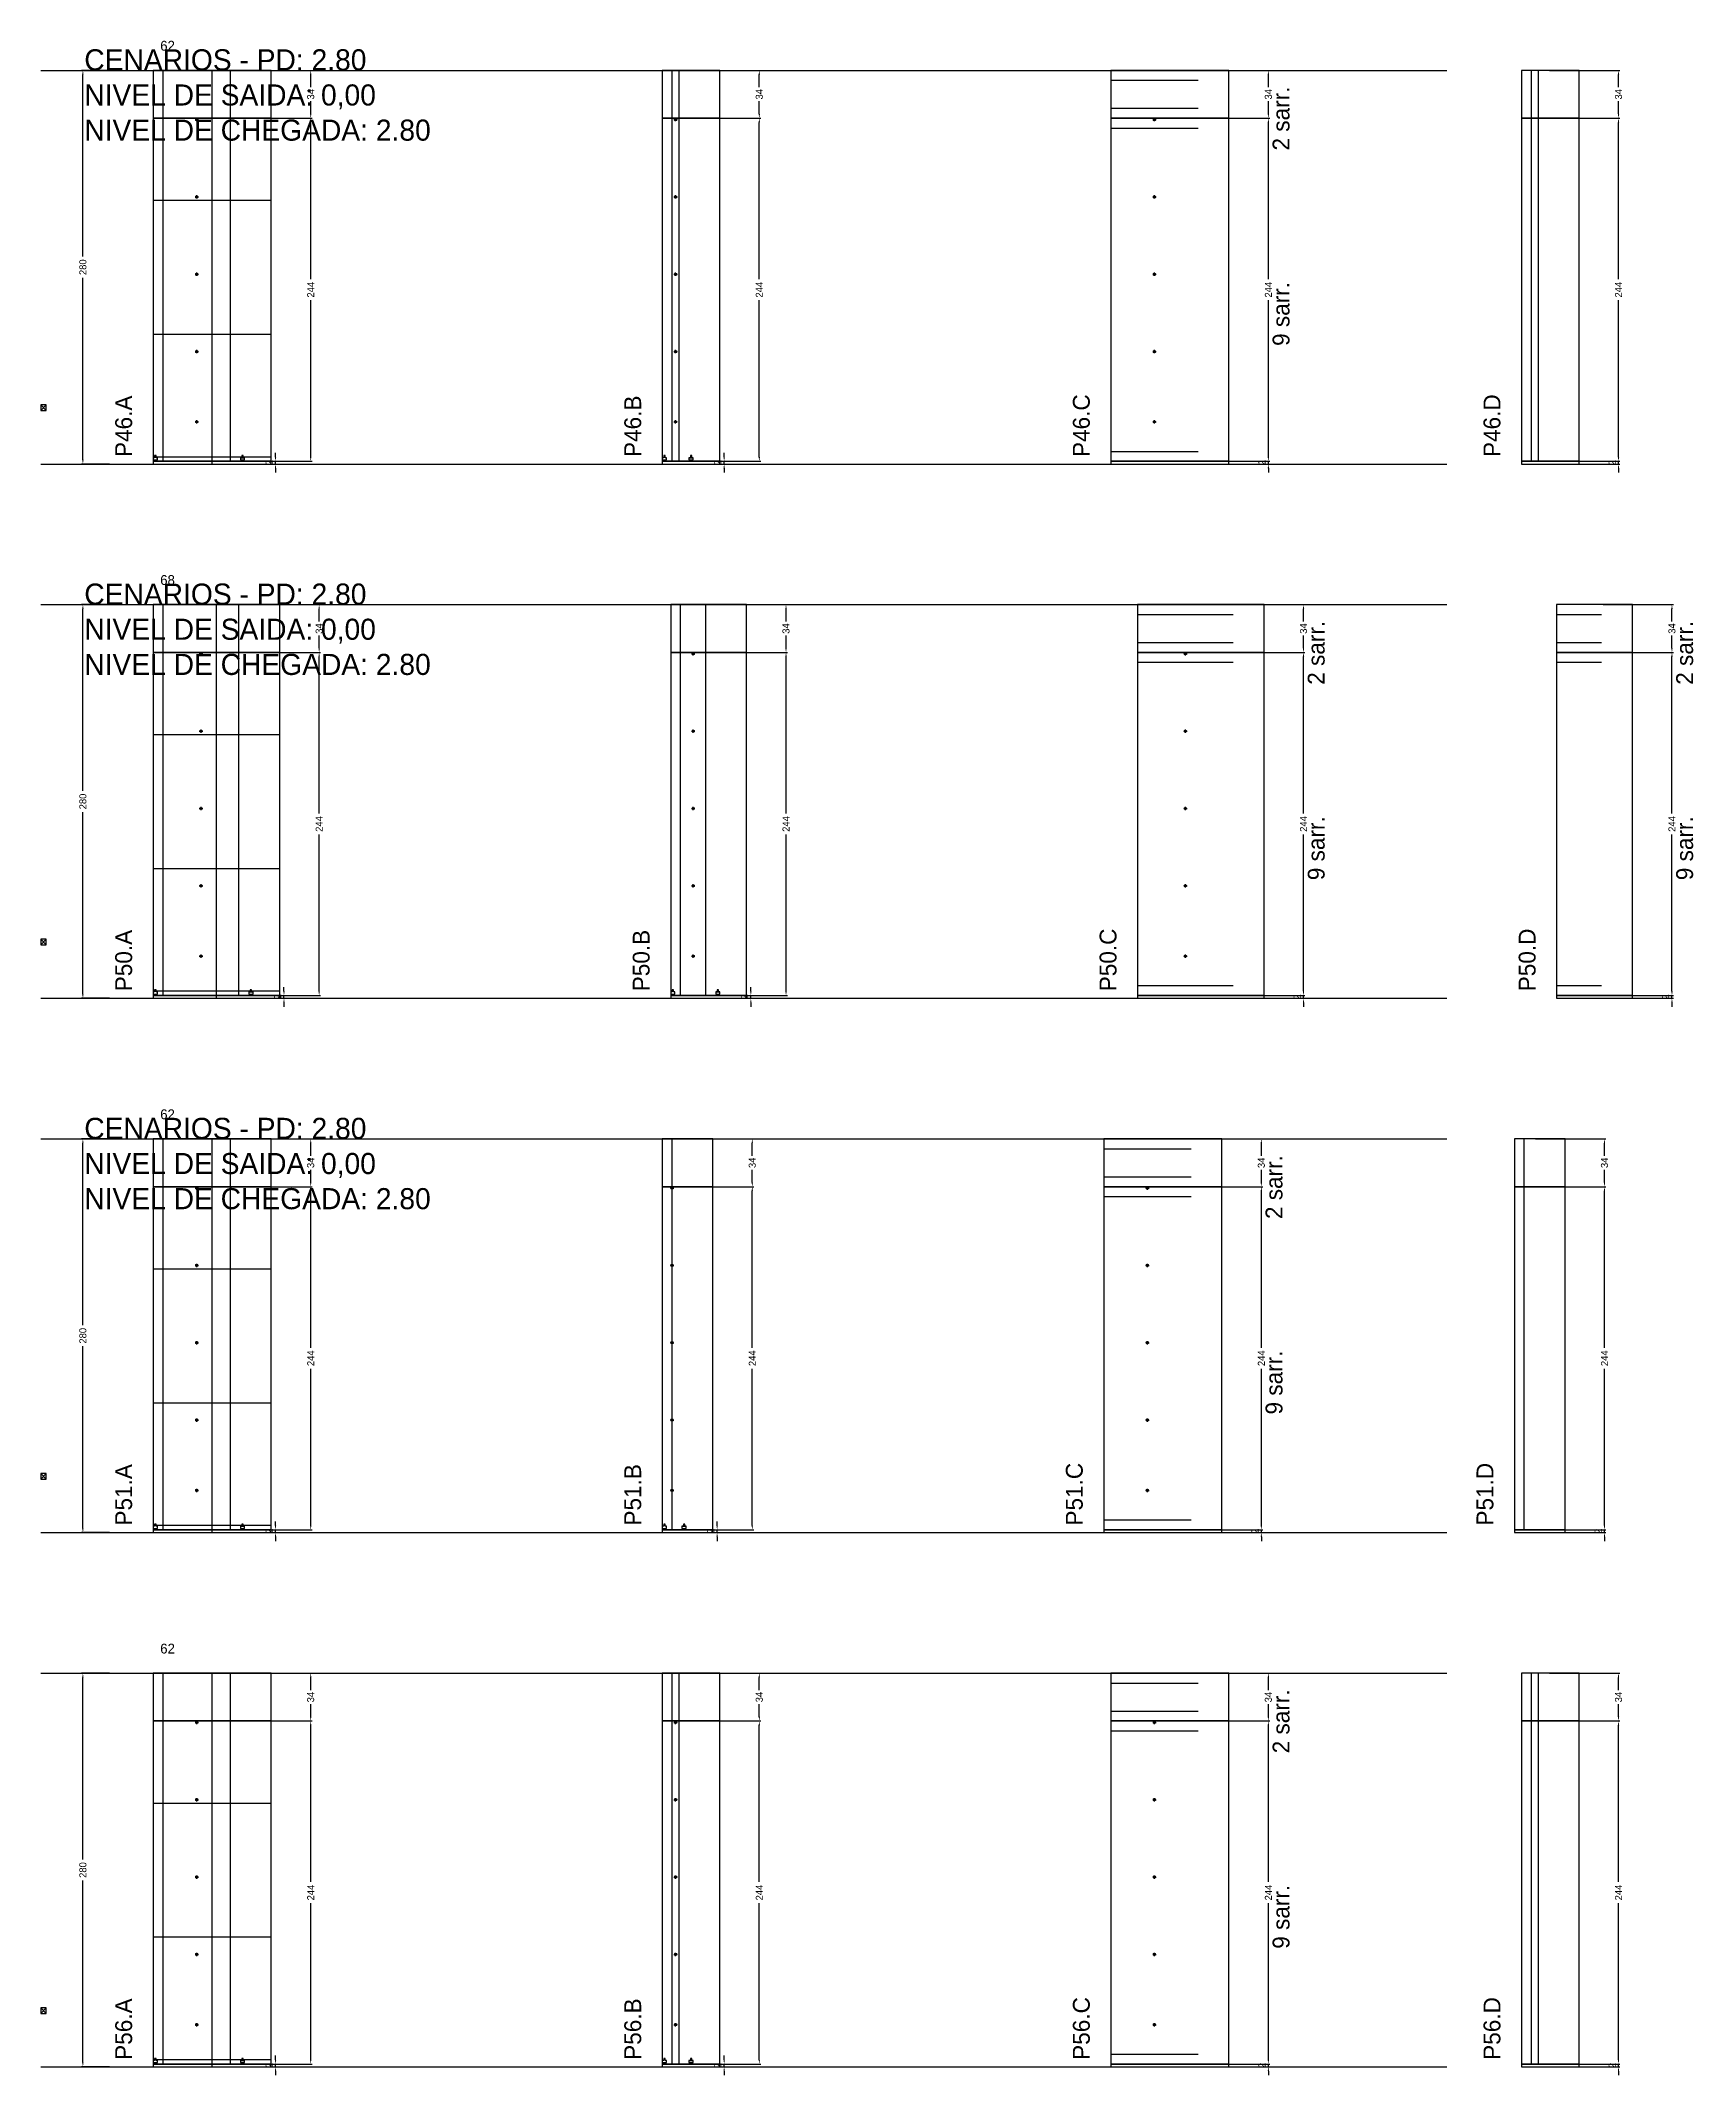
# Model space of a CAD drawing. Header units: centimetres. Extents: x -12000 to 4115, y -10266 to 2668.
# Drawn here: x -7000 to -5825, y -10266 to -8819 of the extents above; entities that cross this region are included whole.
import ezdxf

# ---------------------------------------------------------------- set-up
doc = ezdxf.new("R2010")
doc.units = ezdxf.units.CM
doc.linetypes.add('DASHED', pattern=[2, -2])
for name, color, linetype in [('COTA', 241, 'Continuous'), ('COTAS FURACAO', 16, 'Continuous'), ('Madeira', 30, 'Continuous'), ('NOMENCLATURA', 7, 'Continuous'), ('Nível', 160, 'Continuous'), ('Painéis', 200, 'Continuous'), ('Perfil Metálico', 150, 'Continuous'), ('SARR_2.2x7', 40, 'Continuous'), ('SARRAFO DE PRESSAO', 200, 'Continuous'), ('texto', 7, 'Continuous')]:
    doc.layers.add(name, color=color, linetype=linetype)
doc.dimstyles.new('PAINEL-NOVA', dxfattribs={"dimtxt": 5, "dimasz": 3, "dimexe": 1, "dimexo": 1, "dimgap": 1, "dimtad": 1, "dimcen": 2.5, "dimazin": 3, "dimtfac": 1, "dimtmove": 0, "dimatfit": 3})

msp = doc.modelspace()

# ---------------------------------------------------------------- texts
at = {"layer": 'NOMENCLATURA'}
for s, p in [('CENARIOS - PD: 2.80', (-6969, -8840)), ('NIVEL DE SAIDA: 0,00', (-6969, -8865)), ('NIVEL DE CHEGADA: 2.80', (-6969, -8890)), ('CENARIOS - PD: 2.80', (-6969, -9220)), ('NIVEL DE SAIDA: 0,00', (-6969, -9245)), ('NIVEL DE CHEGADA: 2.80', (-6969, -9270)), ('CENARIOS - PD: 2.80', (-6969, -9600)), ('NIVEL DE SAIDA: 0,00', (-6969, -9625)), ('NIVEL DE CHEGADA: 2.80', (-6969, -9650))]:
    msp.add_text(s, height=15, dxfattribs=at).set_placement(p)
for s, p in [('2 sarr.', (-6112, -8897)), ('9 sarr.', (-6112, -9036)), ('P46.A', (-6935, -9115)), ('P46.B', (-6573, -9115)), ('P46.C', (-6254, -9115)), ('P46.D', (-5962, -9115)), ('2 sarr.', (-6087, -9277)), ('2 sarr.', (-5825, -9277)), ('9 sarr.', (-6087, -9416)), ('9 sarr.', (-5825, -9416)), ('P50.A', (-6935, -9495)), ('P50.B', (-6567, -9495)), ('P50.C', (-6235, -9495)), ('P50.D', (-5937, -9495)), ('2 sarr.', (-6117, -9657)), ('9 sarr.', (-6117, -9796)), ('P51.A', (-6935, -9875)), ('P51.B', (-6573, -9875)), ('P51.C', (-6259, -9875)), ('P51.D', (-5967, -9875)), ('2 sarr.', (-6112, -10037)), ('9 sarr.', (-6112, -10176)), ('P56.A', (-6935, -10255)), ('P56.B', (-6573, -10255)), ('P56.C', (-6254, -10255)), ('P56.D', (-5962, -10255))]:
    msp.add_text(s, height=12, rotation=90, dxfattribs=at).set_placement(p)
at = {"layer": 'texto'}
for s, p in [('62', (-6915, -8826)), ('68', (-6915, -9206)), ('62', (-6915, -9586)), ('62', (-6915, -9966))]:
    msp.add_text(s, height=7, dxfattribs=at).set_placement(p)

# ---------------------------------------------------------------- blocks, each defined once
blk = doc.blocks.new('_CLOSEDFILLED')
at = {"color": 0, "linetype": 'BYBLOCK'}
blk.add_solid([(-1, 0.16), (0, 0), (-1, -0.16)], dxfattribs=at)
blk = doc.blocks.new('*D677')
for p, q in [((-6951, -9980), (-6971, -9980)), ((-6970, -10112.5), (-6970, -9983)), ((-6970, -10257), (-6970, -10127.5)), ((-6951, -10260), (-6971, -10260))]:
    blk.add_line(p, q)
at = {"layer": 'Defpoints'}
for p in [(-6950, -9980), (-6970, -10260), (-6950, -10260)]:
    blk.add_point(p, dxfattribs=at)
at = {"layer": 'COTA', "xscale": 3, "yscale": 3}
for p, rotation in [((-6970, -9980), 90), ((-6970, -10260), 270)]:
    blk.add_blockref('_CLOSEDFILLED', p, dxfattribs=dict(at, rotation=rotation))
at = {"layer": 'COTA', "insert": (-6970, -10120), "char_height": 5, "attachment_point": 5, "rotation": 90}
blk.add_mtext('280', dxfattribs=at)
blk = doc.blocks.new('MULDURA')
at = {"layer": 'Paineis'}
for p, q in [((0, 0), (4, 4)), ((4, 0), (0, 4))]:
    blk.add_line(p, q, dxfattribs=at)
blk.add_lwpolyline([(0, 0), (4, 0), (4, 4), (0, 4)], close=True, dxfattribs=at)
blk = doc.blocks.new('*D679')
for p, q in [((-6857, -10014), (-6807, -10014)), ((-6808, -10128.5), (-6808, -10017)), ((-6808, -10255), (-6808, -10143.5)), ((-6857, -10258), (-6807, -10258))]:
    blk.add_line(p, q)
at = {"layer": 'Defpoints'}
for p in [(-6858, -10014), (-6858, -10258), (-6808, -10258)]:
    blk.add_point(p, dxfattribs=at)
at = {"layer": 'COTA', "xscale": 3, "yscale": 3}
for p, rotation in [((-6808, -10014), 90), ((-6808, -10258), 270)]:
    blk.add_blockref('_CLOSEDFILLED', p, dxfattribs=dict(at, rotation=rotation))
at = {"layer": 'COTA', "insert": (-6808, -10136), "char_height": 5, "attachment_point": 5, "rotation": 90}
blk.add_mtext('244', dxfattribs=at)
blk = doc.blocks.new('*D680')
for p, q in [((-6857, -9980), (-6807, -9980)), ((-6808, -9992), (-6808, -9983)), ((-6808, -10011), (-6808, -10002)), ((-6857, -10014), (-6807, -10014))]:
    blk.add_line(p, q)
at = {"layer": 'Defpoints'}
for p in [(-6858, -9980), (-6858, -10014), (-6808, -10014)]:
    blk.add_point(p, dxfattribs=at)
at = {"layer": 'COTA', "xscale": 3, "yscale": 3}
for p, rotation in [((-6808, -9980), 90), ((-6808, -10014), 270)]:
    blk.add_blockref('_CLOSEDFILLED', p, dxfattribs=dict(at, rotation=rotation))
at = {"layer": 'COTA', "insert": (-6808, -9997), "char_height": 5, "attachment_point": 5, "rotation": 90}
blk.add_mtext('34', dxfattribs=at)
blk = doc.blocks.new('SLIPTEE')
at = {"layer": 'Paineis'}
blk.add_lwpolyline([(0, 0), (3, 0), (3, 1.5), (2, 1.5), (2, 3), (1, 3), (1, 1.5), (0, 1.5)], close=True, dxfattribs=at)
blk = doc.blocks.new('SLIPTDD')
at = {"layer": 'Paineis'}
blk.add_line((0, 1.5), (3, 1.5), dxfattribs=at)
blk.add_lwpolyline([(0, 0), (3, 0), (3, 1.5), (2, 1.5), (2, 3), (1, 3), (1, 1.5), (0, 1.5)], close=True, dxfattribs=at)
blk = doc.blocks.new('furacao')
at = {"layer": 'COTAS FURACAO'}
for p, q in [((-1.2, 0), (1.2, 0)), ((0, -1.2), (0, 1.2))]:
    blk.add_line(p, q, dxfattribs=at)
blk.add_circle((0, 0), 0.8, dxfattribs=at)
blk = doc.blocks.new('*D682')
for p, q in [((-6538, -10014), (-6488, -10014)), ((-6489, -10128.5), (-6489, -10017)), ((-6489, -10255), (-6489, -10143.5)), ((-6538, -10258), (-6488, -10258))]:
    blk.add_line(p, q)
at = {"layer": 'Defpoints'}
for p in [(-6539, -10014), (-6539, -10258), (-6489, -10258)]:
    blk.add_point(p, dxfattribs=at)
at = {"layer": 'COTA', "xscale": 3, "yscale": 3}
for p, rotation in [((-6489, -10014), 90), ((-6489, -10258), 270)]:
    blk.add_blockref('_CLOSEDFILLED', p, dxfattribs=dict(at, rotation=rotation))
at = {"layer": 'COTA', "insert": (-6489, -10136), "char_height": 5, "attachment_point": 5, "rotation": 90}
blk.add_mtext('244', dxfattribs=at)
blk = doc.blocks.new('*D683')
for p, q in [((-6538, -9980), (-6488, -9980)), ((-6489, -9992), (-6489, -9983)), ((-6489, -10011), (-6489, -10002)), ((-6538, -10014), (-6488, -10014))]:
    blk.add_line(p, q)
at = {"layer": 'Defpoints'}
for p in [(-6539, -9980), (-6539, -10014), (-6489, -10014)]:
    blk.add_point(p, dxfattribs=at)
at = {"layer": 'COTA', "xscale": 3, "yscale": 3}
for p, rotation in [((-6489, -9980), 90), ((-6489, -10014), 270)]:
    blk.add_blockref('_CLOSEDFILLED', p, dxfattribs=dict(at, rotation=rotation))
at = {"layer": 'COTA', "insert": (-6489, -9997), "char_height": 5, "attachment_point": 5, "rotation": 90}
blk.add_mtext('34', dxfattribs=at)
blk = doc.blocks.new('*D685')
for p, q in [((-6176, -10014), (-6126, -10014)), ((-6127, -10128.5), (-6127, -10017)), ((-6127, -10255), (-6127, -10143.5)), ((-6176, -10258), (-6126, -10258))]:
    blk.add_line(p, q)
at = {"layer": 'Defpoints'}
for p in [(-6177, -10014), (-6177, -10258), (-6127, -10258)]:
    blk.add_point(p, dxfattribs=at)
at = {"layer": 'COTA', "xscale": 3, "yscale": 3}
for p, rotation in [((-6127, -10014), 90), ((-6127, -10258), 270)]:
    blk.add_blockref('_CLOSEDFILLED', p, dxfattribs=dict(at, rotation=rotation))
at = {"layer": 'COTA', "insert": (-6127, -10136), "char_height": 5, "attachment_point": 5, "rotation": 90}
blk.add_mtext('244', dxfattribs=at)
blk = doc.blocks.new('*D686')
for p, q in [((-6176, -9980), (-6126, -9980)), ((-6127, -9992), (-6127, -9983)), ((-6127, -10011), (-6127, -10002)), ((-6176, -10014), (-6126, -10014))]:
    blk.add_line(p, q)
at = {"layer": 'Defpoints'}
for p in [(-6177, -9980), (-6177, -10014), (-6127, -10014)]:
    blk.add_point(p, dxfattribs=at)
at = {"layer": 'COTA', "xscale": 3, "yscale": 3}
for p, rotation in [((-6127, -9980), 90), ((-6127, -10014), 270)]:
    blk.add_blockref('_CLOSEDFILLED', p, dxfattribs=dict(at, rotation=rotation))
at = {"layer": 'COTA', "insert": (-6127, -9997), "char_height": 5, "attachment_point": 5, "rotation": 90}
blk.add_mtext('34', dxfattribs=at)
blk = doc.blocks.new('*D688')
for p, q in [((-5927, -10014), (-5877, -10014)), ((-5878, -10128.5), (-5878, -10017)), ((-5878, -10255), (-5878, -10143.5)), ((-5927, -10258), (-5877, -10258))]:
    blk.add_line(p, q)
at = {"layer": 'Defpoints'}
for p in [(-5928, -10014), (-5928, -10258), (-5878, -10258)]:
    blk.add_point(p, dxfattribs=at)
at = {"layer": 'COTA', "xscale": 3, "yscale": 3}
for p, rotation in [((-5878, -10014), 90), ((-5878, -10258), 270)]:
    blk.add_blockref('_CLOSEDFILLED', p, dxfattribs=dict(at, rotation=rotation))
at = {"layer": 'COTA', "insert": (-5878, -10136), "char_height": 5, "attachment_point": 5, "rotation": 90}
blk.add_mtext('244', dxfattribs=at)
blk = doc.blocks.new('*D689')
for p, q in [((-5927, -9980), (-5877, -9980)), ((-5878, -9992), (-5878, -9983)), ((-5878, -10011), (-5878, -10002)), ((-5927, -10014), (-5877, -10014))]:
    blk.add_line(p, q)
at = {"layer": 'Defpoints'}
for p in [(-5928, -9980), (-5928, -10014), (-5878, -10014)]:
    blk.add_point(p, dxfattribs=at)
at = {"layer": 'COTA', "xscale": 3, "yscale": 3}
for p, rotation in [((-5878, -9980), 90), ((-5878, -10014), 270)]:
    blk.add_blockref('_CLOSEDFILLED', p, dxfattribs=dict(at, rotation=rotation))
at = {"layer": 'COTA', "insert": (-5878, -9997), "char_height": 5, "attachment_point": 5, "rotation": 90}
blk.add_mtext('34', dxfattribs=at)
blk = doc.blocks.new('*D651')
for p, q in [((-6951, -9600), (-6971, -9600)), ((-6970, -9732.5), (-6970, -9603)), ((-6970, -9877), (-6970, -9747.5)), ((-6951, -9880), (-6971, -9880))]:
    blk.add_line(p, q)
at = {"layer": 'Defpoints'}
for p in [(-6950, -9600), (-6970, -9880), (-6950, -9880)]:
    blk.add_point(p, dxfattribs=at)
at = {"layer": 'COTA', "xscale": 3, "yscale": 3}
for p, rotation in [((-6970, -9600), 90), ((-6970, -9880), 270)]:
    blk.add_blockref('_CLOSEDFILLED', p, dxfattribs=dict(at, rotation=rotation))
at = {"layer": 'COTA', "insert": (-6970, -9740), "char_height": 5, "attachment_point": 5, "rotation": 90}
blk.add_mtext('280', dxfattribs=at)
blk = doc.blocks.new('*D653')
for p, q in [((-6857, -9634), (-6807, -9634)), ((-6808, -9748.5), (-6808, -9637)), ((-6808, -9875), (-6808, -9763.5)), ((-6857, -9878), (-6807, -9878))]:
    blk.add_line(p, q)
at = {"layer": 'Defpoints'}
for p in [(-6858, -9634), (-6858, -9878), (-6808, -9878)]:
    blk.add_point(p, dxfattribs=at)
at = {"layer": 'COTA', "xscale": 3, "yscale": 3}
for p, rotation in [((-6808, -9634), 90), ((-6808, -9878), 270)]:
    blk.add_blockref('_CLOSEDFILLED', p, dxfattribs=dict(at, rotation=rotation))
at = {"layer": 'COTA', "insert": (-6808, -9756), "char_height": 5, "attachment_point": 5, "rotation": 90}
blk.add_mtext('244', dxfattribs=at)
blk = doc.blocks.new('*D654')
for p, q in [((-6857, -9600), (-6807, -9600)), ((-6808, -9612), (-6808, -9603)), ((-6808, -9631), (-6808, -9622)), ((-6857, -9634), (-6807, -9634))]:
    blk.add_line(p, q)
at = {"layer": 'Defpoints'}
for p in [(-6858, -9600), (-6858, -9634), (-6808, -9634)]:
    blk.add_point(p, dxfattribs=at)
at = {"layer": 'COTA', "xscale": 3, "yscale": 3}
for p, rotation in [((-6808, -9600), 90), ((-6808, -9634), 270)]:
    blk.add_blockref('_CLOSEDFILLED', p, dxfattribs=dict(at, rotation=rotation))
at = {"layer": 'COTA', "insert": (-6808, -9617), "char_height": 5, "attachment_point": 5, "rotation": 90}
blk.add_mtext('34', dxfattribs=at)
blk = doc.blocks.new('*D656')
for p, q in [((-6543, -9634), (-6493, -9634)), ((-6494, -9748.5), (-6494, -9637)), ((-6494, -9875), (-6494, -9763.5)), ((-6543, -9878), (-6493, -9878))]:
    blk.add_line(p, q)
at = {"layer": 'Defpoints'}
for p in [(-6544, -9634), (-6544, -9878), (-6494, -9878)]:
    blk.add_point(p, dxfattribs=at)
at = {"layer": 'COTA', "xscale": 3, "yscale": 3}
for p, rotation in [((-6494, -9634), 90), ((-6494, -9878), 270)]:
    blk.add_blockref('_CLOSEDFILLED', p, dxfattribs=dict(at, rotation=rotation))
at = {"layer": 'COTA', "insert": (-6494, -9756), "char_height": 5, "attachment_point": 5, "rotation": 90}
blk.add_mtext('244', dxfattribs=at)
blk = doc.blocks.new('*D657')
for p, q in [((-6543, -9600), (-6493, -9600)), ((-6494, -9612), (-6494, -9603)), ((-6494, -9631), (-6494, -9622)), ((-6543, -9634), (-6493, -9634))]:
    blk.add_line(p, q)
at = {"layer": 'Defpoints'}
for p in [(-6544, -9600), (-6544, -9634), (-6494, -9634)]:
    blk.add_point(p, dxfattribs=at)
at = {"layer": 'COTA', "xscale": 3, "yscale": 3}
for p, rotation in [((-6494, -9600), 90), ((-6494, -9634), 270)]:
    blk.add_blockref('_CLOSEDFILLED', p, dxfattribs=dict(at, rotation=rotation))
at = {"layer": 'COTA', "insert": (-6494, -9617), "char_height": 5, "attachment_point": 5, "rotation": 90}
blk.add_mtext('34', dxfattribs=at)
blk = doc.blocks.new('*D659')
for p, q in [((-6181, -9634), (-6131, -9634)), ((-6132, -9748.5), (-6132, -9637)), ((-6132, -9875), (-6132, -9763.5)), ((-6181, -9878), (-6131, -9878))]:
    blk.add_line(p, q)
at = {"layer": 'Defpoints'}
for p in [(-6182, -9634), (-6182, -9878), (-6132, -9878)]:
    blk.add_point(p, dxfattribs=at)
at = {"layer": 'COTA', "xscale": 3, "yscale": 3}
for p, rotation in [((-6132, -9634), 90), ((-6132, -9878), 270)]:
    blk.add_blockref('_CLOSEDFILLED', p, dxfattribs=dict(at, rotation=rotation))
at = {"layer": 'COTA', "insert": (-6132, -9756), "char_height": 5, "attachment_point": 5, "rotation": 90}
blk.add_mtext('244', dxfattribs=at)
blk = doc.blocks.new('*D660')
for p, q in [((-6181, -9600), (-6131, -9600)), ((-6132, -9612), (-6132, -9603)), ((-6132, -9631), (-6132, -9622)), ((-6181, -9634), (-6131, -9634))]:
    blk.add_line(p, q)
at = {"layer": 'Defpoints'}
for p in [(-6182, -9600), (-6182, -9634), (-6132, -9634)]:
    blk.add_point(p, dxfattribs=at)
at = {"layer": 'COTA', "xscale": 3, "yscale": 3}
for p, rotation in [((-6132, -9600), 90), ((-6132, -9634), 270)]:
    blk.add_blockref('_CLOSEDFILLED', p, dxfattribs=dict(at, rotation=rotation))
at = {"layer": 'COTA', "insert": (-6132, -9617), "char_height": 5, "attachment_point": 5, "rotation": 90}
blk.add_mtext('34', dxfattribs=at)
blk = doc.blocks.new('*D662')
for p, q in [((-5937, -9634), (-5887, -9634)), ((-5888, -9748.5), (-5888, -9637)), ((-5888, -9875), (-5888, -9763.5)), ((-5937, -9878), (-5887, -9878))]:
    blk.add_line(p, q)
at = {"layer": 'Defpoints'}
for p in [(-5938, -9634), (-5938, -9878), (-5888, -9878)]:
    blk.add_point(p, dxfattribs=at)
at = {"layer": 'COTA', "xscale": 3, "yscale": 3}
for p, rotation in [((-5888, -9634), 90), ((-5888, -9878), 270)]:
    blk.add_blockref('_CLOSEDFILLED', p, dxfattribs=dict(at, rotation=rotation))
at = {"layer": 'COTA', "insert": (-5888, -9756), "char_height": 5, "attachment_point": 5, "rotation": 90}
blk.add_mtext('244', dxfattribs=at)
blk = doc.blocks.new('*D663')
for p, q in [((-5937, -9600), (-5887, -9600)), ((-5888, -9612), (-5888, -9603)), ((-5888, -9631), (-5888, -9622)), ((-5937, -9634), (-5887, -9634))]:
    blk.add_line(p, q)
at = {"layer": 'Defpoints'}
for p in [(-5938, -9600), (-5938, -9634), (-5888, -9634)]:
    blk.add_point(p, dxfattribs=at)
at = {"layer": 'COTA', "xscale": 3, "yscale": 3}
for p, rotation in [((-5888, -9600), 90), ((-5888, -9634), 270)]:
    blk.add_blockref('_CLOSEDFILLED', p, dxfattribs=dict(at, rotation=rotation))
at = {"layer": 'COTA', "insert": (-5888, -9617), "char_height": 5, "attachment_point": 5, "rotation": 90}
blk.add_mtext('34', dxfattribs=at)
blk = doc.blocks.new('*D625')
for p, q in [((-6951, -9220), (-6971, -9220)), ((-6970, -9352.5), (-6970, -9223)), ((-6970, -9497), (-6970, -9367.5)), ((-6951, -9500), (-6971, -9500))]:
    blk.add_line(p, q)
at = {"layer": 'Defpoints'}
for p in [(-6950, -9220), (-6970, -9500), (-6950, -9500)]:
    blk.add_point(p, dxfattribs=at)
at = {"layer": 'COTA', "xscale": 3, "yscale": 3}
for p, rotation in [((-6970, -9220), 90), ((-6970, -9500), 270)]:
    blk.add_blockref('_CLOSEDFILLED', p, dxfattribs=dict(at, rotation=rotation))
at = {"layer": 'COTA', "insert": (-6970, -9360), "char_height": 5, "attachment_point": 5, "rotation": 90}
blk.add_mtext('280', dxfattribs=at)
blk = doc.blocks.new('*D627')
for p, q in [((-6851, -9254), (-6801, -9254)), ((-6802, -9368.5), (-6802, -9257)), ((-6802, -9495), (-6802, -9383.5)), ((-6851, -9498), (-6801, -9498))]:
    blk.add_line(p, q)
at = {"layer": 'Defpoints'}
for p in [(-6852, -9254), (-6852, -9498), (-6802, -9498)]:
    blk.add_point(p, dxfattribs=at)
at = {"layer": 'COTA', "xscale": 3, "yscale": 3}
for p, rotation in [((-6802, -9254), 90), ((-6802, -9498), 270)]:
    blk.add_blockref('_CLOSEDFILLED', p, dxfattribs=dict(at, rotation=rotation))
at = {"layer": 'COTA', "insert": (-6802, -9376), "char_height": 5, "attachment_point": 5, "rotation": 90}
blk.add_mtext('244', dxfattribs=at)
blk = doc.blocks.new('*D628')
for p, q in [((-6851, -9220), (-6801, -9220)), ((-6802, -9232), (-6802, -9223)), ((-6802, -9251), (-6802, -9242)), ((-6851, -9254), (-6801, -9254))]:
    blk.add_line(p, q)
at = {"layer": 'Defpoints'}
for p in [(-6852, -9220), (-6852, -9254), (-6802, -9254)]:
    blk.add_point(p, dxfattribs=at)
at = {"layer": 'COTA', "xscale": 3, "yscale": 3}
for p, rotation in [((-6802, -9220), 90), ((-6802, -9254), 270)]:
    blk.add_blockref('_CLOSEDFILLED', p, dxfattribs=dict(at, rotation=rotation))
at = {"layer": 'COTA', "insert": (-6802, -9237), "char_height": 5, "attachment_point": 5, "rotation": 90}
blk.add_mtext('34', dxfattribs=at)
blk = doc.blocks.new('*D630')
for p, q in [((-6519, -9254), (-6469, -9254)), ((-6470, -9368.5), (-6470, -9257)), ((-6470, -9495), (-6470, -9383.5)), ((-6519, -9498), (-6469, -9498))]:
    blk.add_line(p, q)
at = {"layer": 'Defpoints'}
for p in [(-6520, -9254), (-6520, -9498), (-6470, -9498)]:
    blk.add_point(p, dxfattribs=at)
at = {"layer": 'COTA', "xscale": 3, "yscale": 3}
for p, rotation in [((-6470, -9254), 90), ((-6470, -9498), 270)]:
    blk.add_blockref('_CLOSEDFILLED', p, dxfattribs=dict(at, rotation=rotation))
at = {"layer": 'COTA', "insert": (-6470, -9376), "char_height": 5, "attachment_point": 5, "rotation": 90}
blk.add_mtext('244', dxfattribs=at)
blk = doc.blocks.new('*D631')
for p, q in [((-6519, -9220), (-6469, -9220)), ((-6470, -9232), (-6470, -9223)), ((-6470, -9251), (-6470, -9242)), ((-6519, -9254), (-6469, -9254))]:
    blk.add_line(p, q)
at = {"layer": 'Defpoints'}
for p in [(-6520, -9220), (-6520, -9254), (-6470, -9254)]:
    blk.add_point(p, dxfattribs=at)
at = {"layer": 'COTA', "xscale": 3, "yscale": 3}
for p, rotation in [((-6470, -9220), 90), ((-6470, -9254), 270)]:
    blk.add_blockref('_CLOSEDFILLED', p, dxfattribs=dict(at, rotation=rotation))
at = {"layer": 'COTA', "insert": (-6470, -9237), "char_height": 5, "attachment_point": 5, "rotation": 90}
blk.add_mtext('34', dxfattribs=at)
blk = doc.blocks.new('*D633')
for p, q in [((-6151, -9254), (-6101, -9254)), ((-6102, -9368.5), (-6102, -9257)), ((-6102, -9495), (-6102, -9383.5)), ((-6151, -9498), (-6101, -9498))]:
    blk.add_line(p, q)
at = {"layer": 'Defpoints'}
for p in [(-6152, -9254), (-6152, -9498), (-6102, -9498)]:
    blk.add_point(p, dxfattribs=at)
at = {"layer": 'COTA', "xscale": 3, "yscale": 3}
for p, rotation in [((-6102, -9254), 90), ((-6102, -9498), 270)]:
    blk.add_blockref('_CLOSEDFILLED', p, dxfattribs=dict(at, rotation=rotation))
at = {"layer": 'COTA', "insert": (-6102, -9376), "char_height": 5, "attachment_point": 5, "rotation": 90}
blk.add_mtext('244', dxfattribs=at)
blk = doc.blocks.new('*D634')
for p, q in [((-6151, -9220), (-6101, -9220)), ((-6102, -9232), (-6102, -9223)), ((-6102, -9251), (-6102, -9242)), ((-6151, -9254), (-6101, -9254))]:
    blk.add_line(p, q)
at = {"layer": 'Defpoints'}
for p in [(-6152, -9220), (-6152, -9254), (-6102, -9254)]:
    blk.add_point(p, dxfattribs=at)
at = {"layer": 'COTA', "xscale": 3, "yscale": 3}
for p, rotation in [((-6102, -9220), 90), ((-6102, -9254), 270)]:
    blk.add_blockref('_CLOSEDFILLED', p, dxfattribs=dict(at, rotation=rotation))
at = {"layer": 'COTA', "insert": (-6102, -9237), "char_height": 5, "attachment_point": 5, "rotation": 90}
blk.add_mtext('34', dxfattribs=at)
blk = doc.blocks.new('*D636')
for p, q in [((-5889, -9254), (-5839, -9254)), ((-5840, -9368.5), (-5840, -9257)), ((-5840, -9495), (-5840, -9383.5)), ((-5889, -9498), (-5839, -9498))]:
    blk.add_line(p, q)
at = {"layer": 'Defpoints'}
for p in [(-5890, -9254), (-5890, -9498), (-5840, -9498)]:
    blk.add_point(p, dxfattribs=at)
at = {"layer": 'COTA', "xscale": 3, "yscale": 3}
for p, rotation in [((-5840, -9254), 90), ((-5840, -9498), 270)]:
    blk.add_blockref('_CLOSEDFILLED', p, dxfattribs=dict(at, rotation=rotation))
at = {"layer": 'COTA', "insert": (-5840, -9376), "char_height": 5, "attachment_point": 5, "rotation": 90}
blk.add_mtext('244', dxfattribs=at)
blk = doc.blocks.new('*D637')
for p, q in [((-5889, -9220), (-5839, -9220)), ((-5840, -9232), (-5840, -9223)), ((-5840, -9251), (-5840, -9242)), ((-5889, -9254), (-5839, -9254))]:
    blk.add_line(p, q)
at = {"layer": 'Defpoints'}
for p in [(-5890, -9220), (-5890, -9254), (-5840, -9254)]:
    blk.add_point(p, dxfattribs=at)
at = {"layer": 'COTA', "xscale": 3, "yscale": 3}
for p, rotation in [((-5840, -9220), 90), ((-5840, -9254), 270)]:
    blk.add_blockref('_CLOSEDFILLED', p, dxfattribs=dict(at, rotation=rotation))
at = {"layer": 'COTA', "insert": (-5840, -9237), "char_height": 5, "attachment_point": 5, "rotation": 90}
blk.add_mtext('34', dxfattribs=at)
blk = doc.blocks.new('*D599')
for p, q in [((-6951, -8840), (-6971, -8840)), ((-6970, -8972.5), (-6970, -8843)), ((-6970, -9117), (-6970, -8987.5)), ((-6951, -9120), (-6971, -9120))]:
    blk.add_line(p, q)
at = {"layer": 'Defpoints'}
for p in [(-6950, -8840), (-6970, -9120), (-6950, -9120)]:
    blk.add_point(p, dxfattribs=at)
at = {"layer": 'COTA', "xscale": 3, "yscale": 3}
for p, rotation in [((-6970, -8840), 90), ((-6970, -9120), 270)]:
    blk.add_blockref('_CLOSEDFILLED', p, dxfattribs=dict(at, rotation=rotation))
at = {"layer": 'COTA', "insert": (-6970, -8980), "char_height": 5, "attachment_point": 5, "rotation": 90}
blk.add_mtext('280', dxfattribs=at)
blk = doc.blocks.new('*D601')
for p, q in [((-6857, -8874), (-6807, -8874)), ((-6808, -8988.5), (-6808, -8877)), ((-6808, -9115), (-6808, -9003.5)), ((-6857, -9118), (-6807, -9118))]:
    blk.add_line(p, q)
at = {"layer": 'Defpoints'}
for p in [(-6858, -8874), (-6858, -9118), (-6808, -9118)]:
    blk.add_point(p, dxfattribs=at)
at = {"layer": 'COTA', "xscale": 3, "yscale": 3}
for p, rotation in [((-6808, -8874), 90), ((-6808, -9118), 270)]:
    blk.add_blockref('_CLOSEDFILLED', p, dxfattribs=dict(at, rotation=rotation))
at = {"layer": 'COTA', "insert": (-6808, -8996), "char_height": 5, "attachment_point": 5, "rotation": 90}
blk.add_mtext('244', dxfattribs=at)
blk = doc.blocks.new('*D602')
for p, q in [((-6857, -8840), (-6807, -8840)), ((-6808, -8852), (-6808, -8843)), ((-6808, -8871), (-6808, -8862)), ((-6857, -8874), (-6807, -8874))]:
    blk.add_line(p, q)
at = {"layer": 'Defpoints'}
for p in [(-6858, -8840), (-6858, -8874), (-6808, -8874)]:
    blk.add_point(p, dxfattribs=at)
at = {"layer": 'COTA', "xscale": 3, "yscale": 3}
for p, rotation in [((-6808, -8840), 90), ((-6808, -8874), 270)]:
    blk.add_blockref('_CLOSEDFILLED', p, dxfattribs=dict(at, rotation=rotation))
at = {"layer": 'COTA', "insert": (-6808, -8857), "char_height": 5, "attachment_point": 5, "rotation": 90}
blk.add_mtext('34', dxfattribs=at)
blk = doc.blocks.new('*D604')
for p, q in [((-6538, -8874), (-6488, -8874)), ((-6489, -8988.5), (-6489, -8877)), ((-6489, -9115), (-6489, -9003.5)), ((-6538, -9118), (-6488, -9118))]:
    blk.add_line(p, q)
at = {"layer": 'Defpoints'}
for p in [(-6539, -8874), (-6539, -9118), (-6489, -9118)]:
    blk.add_point(p, dxfattribs=at)
at = {"layer": 'COTA', "xscale": 3, "yscale": 3}
for p, rotation in [((-6489, -8874), 90), ((-6489, -9118), 270)]:
    blk.add_blockref('_CLOSEDFILLED', p, dxfattribs=dict(at, rotation=rotation))
at = {"layer": 'COTA', "insert": (-6489, -8996), "char_height": 5, "attachment_point": 5, "rotation": 90}
blk.add_mtext('244', dxfattribs=at)
blk = doc.blocks.new('*D605')
for p, q in [((-6538, -8840), (-6488, -8840)), ((-6489, -8852), (-6489, -8843)), ((-6489, -8871), (-6489, -8862)), ((-6538, -8874), (-6488, -8874))]:
    blk.add_line(p, q)
at = {"layer": 'Defpoints'}
for p in [(-6539, -8840), (-6539, -8874), (-6489, -8874)]:
    blk.add_point(p, dxfattribs=at)
at = {"layer": 'COTA', "xscale": 3, "yscale": 3}
for p, rotation in [((-6489, -8840), 90), ((-6489, -8874), 270)]:
    blk.add_blockref('_CLOSEDFILLED', p, dxfattribs=dict(at, rotation=rotation))
at = {"layer": 'COTA', "insert": (-6489, -8857), "char_height": 5, "attachment_point": 5, "rotation": 90}
blk.add_mtext('34', dxfattribs=at)
blk = doc.blocks.new('*D607')
for p, q in [((-6176, -8874), (-6126, -8874)), ((-6127, -8988.5), (-6127, -8877)), ((-6127, -9115), (-6127, -9003.5)), ((-6176, -9118), (-6126, -9118))]:
    blk.add_line(p, q)
at = {"layer": 'Defpoints'}
for p in [(-6177, -8874), (-6177, -9118), (-6127, -9118)]:
    blk.add_point(p, dxfattribs=at)
at = {"layer": 'COTA', "xscale": 3, "yscale": 3}
for p, rotation in [((-6127, -8874), 90), ((-6127, -9118), 270)]:
    blk.add_blockref('_CLOSEDFILLED', p, dxfattribs=dict(at, rotation=rotation))
at = {"layer": 'COTA', "insert": (-6127, -8996), "char_height": 5, "attachment_point": 5, "rotation": 90}
blk.add_mtext('244', dxfattribs=at)
blk = doc.blocks.new('*D608')
for p, q in [((-6176, -8840), (-6126, -8840)), ((-6127, -8852), (-6127, -8843)), ((-6127, -8871), (-6127, -8862)), ((-6176, -8874), (-6126, -8874))]:
    blk.add_line(p, q)
at = {"layer": 'Defpoints'}
for p in [(-6177, -8840), (-6177, -8874), (-6127, -8874)]:
    blk.add_point(p, dxfattribs=at)
at = {"layer": 'COTA', "xscale": 3, "yscale": 3}
for p, rotation in [((-6127, -8840), 90), ((-6127, -8874), 270)]:
    blk.add_blockref('_CLOSEDFILLED', p, dxfattribs=dict(at, rotation=rotation))
at = {"layer": 'COTA', "insert": (-6127, -8857), "char_height": 5, "attachment_point": 5, "rotation": 90}
blk.add_mtext('34', dxfattribs=at)
blk = doc.blocks.new('*D610')
for p, q in [((-5927, -8874), (-5877, -8874)), ((-5878, -8988.5), (-5878, -8877)), ((-5878, -9115), (-5878, -9003.5)), ((-5927, -9118), (-5877, -9118))]:
    blk.add_line(p, q)
at = {"layer": 'Defpoints'}
for p in [(-5928, -8874), (-5928, -9118), (-5878, -9118)]:
    blk.add_point(p, dxfattribs=at)
at = {"layer": 'COTA', "xscale": 3, "yscale": 3}
for p, rotation in [((-5878, -8874), 90), ((-5878, -9118), 270)]:
    blk.add_blockref('_CLOSEDFILLED', p, dxfattribs=dict(at, rotation=rotation))
at = {"layer": 'COTA', "insert": (-5878, -8996), "char_height": 5, "attachment_point": 5, "rotation": 90}
blk.add_mtext('244', dxfattribs=at)
blk = doc.blocks.new('*D611')
for p, q in [((-5927, -8840), (-5877, -8840)), ((-5878, -8852), (-5878, -8843)), ((-5878, -8871), (-5878, -8862)), ((-5927, -8874), (-5877, -8874))]:
    blk.add_line(p, q)
at = {"layer": 'Defpoints'}
for p in [(-5928, -8840), (-5928, -8874), (-5878, -8874)]:
    blk.add_point(p, dxfattribs=at)
at = {"layer": 'COTA', "xscale": 3, "yscale": 3}
for p, rotation in [((-5878, -8840), 90), ((-5878, -8874), 270)]:
    blk.add_blockref('_CLOSEDFILLED', p, dxfattribs=dict(at, rotation=rotation))
at = {"layer": 'COTA', "insert": (-5878, -8857), "char_height": 5, "attachment_point": 5, "rotation": 90}
blk.add_mtext('34', dxfattribs=at)

# ---------------------------------------------------------------- dimensions: what is measured, and where the dimension line sits
at = {"layer": 'COTA'}
for base, p1, p2, picture, middle in [((-6970, -9120), (-6950, -9120), (-6950, -8840), '*D599', (-6970, -8980)), ((-6808, -8874), (-6858, -8874), (-6858, -8840), '*D602', (-6808, -8857)), ((-6489, -8874), (-6539, -8874), (-6539, -8840), '*D605', (-6489, -8857)), ((-6127, -8874), (-6177, -8874), (-6177, -8840), '*D608', (-6127, -8857)), ((-5878, -8874), (-5928, -8874), (-5928, -8840), '*D611', (-5878, -8857)), ((-6808, -9118), (-6858, -9118), (-6858, -8874), '*D601', (-6808, -8996)), ((-6489, -9118), (-6539, -9118), (-6539, -8874), '*D604', (-6489, -8996)), ((-6127, -9118), (-6177, -9118), (-6177, -8874), '*D607', (-6127, -8996)), ((-5878, -9118), (-5928, -9118), (-5928, -8874), '*D610', (-5878, -8996)), ((-6970, -9500), (-6950, -9500), (-6950, -9220), '*D625', (-6970, -9360)), ((-6802, -9254), (-6852, -9254), (-6852, -9220), '*D628', (-6802, -9237)), ((-6470, -9254), (-6520, -9254), (-6520, -9220), '*D631', (-6470, -9237)), ((-6102, -9254), (-6152, -9254), (-6152, -9220), '*D634', (-6102, -9237)), ((-5840, -9254), (-5890, -9254), (-5890, -9220), '*D637', (-5840, -9237)), ((-6802, -9498), (-6852, -9498), (-6852, -9254), '*D627', (-6802, -9376)), ((-6470, -9498), (-6520, -9498), (-6520, -9254), '*D630', (-6470, -9376)), ((-6102, -9498), (-6152, -9498), (-6152, -9254), '*D633', (-6102, -9376)), ((-5840, -9498), (-5890, -9498), (-5890, -9254), '*D636', (-5840, -9376)), ((-6970, -9880), (-6950, -9880), (-6950, -9600), '*D651', (-6970, -9740)), ((-6808, -9634), (-6858, -9634), (-6858, -9600), '*D654', (-6808, -9617)), ((-6494, -9634), (-6544, -9634), (-6544, -9600), '*D657', (-6494, -9617)), ((-6132, -9634), (-6182, -9634), (-6182, -9600), '*D660', (-6132, -9617)), ((-5888, -9634), (-5938, -9634), (-5938, -9600), '*D663', (-5888, -9617)), ((-6808, -9878), (-6858, -9878), (-6858, -9634), '*D653', (-6808, -9756)), ((-6494, -9878), (-6544, -9878), (-6544, -9634), '*D656', (-6494, -9756)), ((-6132, -9878), (-6182, -9878), (-6182, -9634), '*D659', (-6132, -9756)), ((-5888, -9878), (-5938, -9878), (-5938, -9634), '*D662', (-5888, -9756)), ((-6970, -10260), (-6950, -10260), (-6950, -9980), '*D677', (-6970, -10120)), ((-6808, -10014), (-6858, -10014), (-6858, -9980), '*D680', (-6808, -9997)), ((-6489, -10014), (-6539, -10014), (-6539, -9980), '*D683', (-6489, -9997)), ((-6127, -10014), (-6177, -10014), (-6177, -9980), '*D686', (-6127, -9997)), ((-5878, -10014), (-5928, -10014), (-5928, -9980), '*D689', (-5878, -9997)), ((-6808, -10258), (-6858, -10258), (-6858, -10014), '*D679', (-6808, -10136)), ((-6489, -10258), (-6539, -10258), (-6539, -10014), '*D682', (-6489, -10136)), ((-6127, -10258), (-6177, -10258), (-6177, -10014), '*D685', (-6127, -10136)), ((-5878, -10258), (-5928, -10258), (-5928, -10014), '*D688', (-5878, -10136))]:
    dim = msp.add_linear_dim(base=base, p1=p1, p2=p2, angle=90, dimstyle='PAINEL-NOVA', dxfattribs=at)
    dim.commit()
    dim.dimension.update_dxf_attribs({"geometry": picture, "text_midpoint": middle})
for base, p1, p2 in [((-6833, -9120), (-6858, -9120), (-6858, -9118)), ((-6514, -9120), (-6539, -9120), (-6539, -9118)), ((-6127, -9120), (-6177, -9120), (-6177, -9118)), ((-5878, -9120), (-5928, -9120), (-5928, -9118)), ((-6827, -9500), (-6852, -9500), (-6852, -9498)), ((-6495, -9500), (-6520, -9500), (-6520, -9498)), ((-6102, -9500), (-6152, -9500), (-6152, -9498)), ((-5840, -9500), (-5890, -9500), (-5890, -9498)), ((-6833, -9880), (-6858, -9880), (-6858, -9878)), ((-6519, -9880), (-6544, -9880), (-6544, -9878)), ((-6132, -9880), (-6182, -9880), (-6182, -9878)), ((-5888, -9880), (-5938, -9880), (-5938, -9878)), ((-6833, -10260), (-6858, -10260), (-6858, -10258)), ((-6514, -10260), (-6539, -10260), (-6539, -10258)), ((-6127, -10260), (-6177, -10260), (-6177, -10258)), ((-5878, -10260), (-5928, -10260), (-5928, -10258))]:
    msp.add_linear_dim(base=base, p1=p1, p2=p2, angle=90, dimstyle='PAINEL-NOVA', dxfattribs=at).render()

# ---------------------------------------------------------------- linework, layer by layer
at = {"layer": 'Madeira'}
for points in [[(-6920, -8932.4), (-6836, -8932.4)], [(-6920, -9027.6), (-6836, -9027.6)], [(-6920, -9312.4), (-6830, -9312.4)], [(-6920, -9407.6), (-6830, -9407.6)], [(-6920, -9692.4), (-6836, -9692.4)], [(-6920, -9787.6), (-6836, -9787.6)], [(-6920, -10072.4), (-6836, -10072.4)], [(-6920, -10167.6), (-6836, -10167.6)]]:
    msp.add_lwpolyline(points, dxfattribs=at)
at = {"layer": 'Nível', "linetype": 'DASHED'}
for points in [[(-7000, -8840), (-6000, -8840)], [(-7000, -9120), (-6000, -9120)], [(-7000, -9220), (-6000, -9220)], [(-7000, -9500), (-6000, -9500)], [(-7000, -9600), (-6000, -9600)], [(-7000, -9880), (-6000, -9880)], [(-7000, -9980), (-6000, -9980)], [(-7000, -10260), (-6000, -10260)]]:
    msp.add_lwpolyline(points, dxfattribs=at)
at = {"layer": 'Painéis'}
for points in [[(-6920, -8874), (-6836, -8874), (-6836, -8840), (-6920, -8840)], [(-6920, -9120), (-6836, -9120), (-6836, -8840), (-6920, -8840)], [(-6558, -8874), (-6517, -8874), (-6517, -8840), (-6558, -8840)], [(-6239, -8874), (-6155, -8874), (-6155, -8840), (-6239, -8840)], [(-5947, -8874), (-5906, -8874), (-5906, -8840), (-5947, -8840)], [(-6920, -9118), (-6836, -9118), (-6836, -8874), (-6920, -8874)], [(-6558, -9118), (-6517, -9118), (-6517, -8874), (-6558, -8874)], [(-6239, -9118), (-6155, -9118), (-6155, -8874), (-6239, -8874)], [(-5947, -9118), (-5906, -9118), (-5906, -8874), (-5947, -8874)], [(-6920, -9120), (-6836, -9120), (-6836, -9118), (-6920, -9118)], [(-6558, -9120), (-6517, -9120), (-6517, -9118), (-6558, -9118)], [(-6239, -9120), (-6155, -9120), (-6155, -9118), (-6239, -9118)], [(-5947, -9120), (-5906, -9120), (-5906, -9118), (-5947, -9118)], [(-6920, -9254), (-6830, -9254), (-6830, -9220), (-6920, -9220)], [(-6920, -9500), (-6830, -9500), (-6830, -9220), (-6920, -9220)], [(-6552, -9254), (-6498, -9254), (-6498, -9220), (-6552, -9220)], [(-6220, -9254), (-6130, -9254), (-6130, -9220), (-6220, -9220)], [(-5922, -9254), (-5868, -9254), (-5868, -9220), (-5922, -9220)], [(-6920, -9498), (-6830, -9498), (-6830, -9254), (-6920, -9254)], [(-6552, -9498), (-6498, -9498), (-6498, -9254), (-6552, -9254)], [(-6220, -9498), (-6130, -9498), (-6130, -9254), (-6220, -9254)], [(-5922, -9498), (-5868, -9498), (-5868, -9254), (-5922, -9254)], [(-6920, -9500), (-6830, -9500), (-6830, -9498), (-6920, -9498)], [(-6552, -9500), (-6498, -9500), (-6498, -9498), (-6552, -9498)], [(-6220, -9500), (-6130, -9500), (-6130, -9498), (-6220, -9498)], [(-5922, -9500), (-5868, -9500), (-5868, -9498), (-5922, -9498)], [(-6920, -9634), (-6836, -9634), (-6836, -9600), (-6920, -9600)], [(-6920, -9880), (-6836, -9880), (-6836, -9600), (-6920, -9600)], [(-6558, -9634), (-6522, -9634), (-6522, -9600), (-6558, -9600)], [(-6244, -9634), (-6160, -9634), (-6160, -9600), (-6244, -9600)], [(-5952, -9634), (-5916, -9634), (-5916, -9600), (-5952, -9600)], [(-6920, -9878), (-6836, -9878), (-6836, -9634), (-6920, -9634)], [(-6558, -9878), (-6522, -9878), (-6522, -9634), (-6558, -9634)], [(-6244, -9878), (-6160, -9878), (-6160, -9634), (-6244, -9634)], [(-5952, -9878), (-5916, -9878), (-5916, -9634), (-5952, -9634)], [(-6920, -9880), (-6836, -9880), (-6836, -9878), (-6920, -9878)], [(-6558, -9880), (-6522, -9880), (-6522, -9878), (-6558, -9878)], [(-6244, -9880), (-6160, -9880), (-6160, -9878), (-6244, -9878)], [(-5952, -9880), (-5916, -9880), (-5916, -9878), (-5952, -9878)], [(-6920, -10014), (-6836, -10014), (-6836, -9980), (-6920, -9980)], [(-6920, -10260), (-6836, -10260), (-6836, -9980), (-6920, -9980)], [(-6558, -10014), (-6517, -10014), (-6517, -9980), (-6558, -9980)], [(-6239, -10014), (-6155, -10014), (-6155, -9980), (-6239, -9980)], [(-5947, -10014), (-5906, -10014), (-5906, -9980), (-5947, -9980)], [(-6920, -10258), (-6836, -10258), (-6836, -10014), (-6920, -10014)], [(-6558, -10258), (-6517, -10258), (-6517, -10014), (-6558, -10014)], [(-6239, -10258), (-6155, -10258), (-6155, -10014), (-6239, -10014)], [(-5947, -10258), (-5906, -10258), (-5906, -10014), (-5947, -10014)], [(-6920, -10260), (-6836, -10260), (-6836, -10258), (-6920, -10258)], [(-6558, -10260), (-6517, -10260), (-6517, -10258), (-6558, -10258)], [(-6239, -10260), (-6155, -10260), (-6155, -10258), (-6239, -10258)], [(-5947, -10260), (-5906, -10260), (-5906, -10258), (-5947, -10258)]]:
    msp.add_lwpolyline(points, close=True, dxfattribs=at)
at = {"layer": 'Perfil Metálico'}
for p, q in [((-6878, -9120), (-6878, -8840)), ((-6875, -9500), (-6875, -9220)), ((-6878, -9880), (-6878, -9600)), ((-6878, -10260), (-6878, -9980))]:
    msp.add_line(p, q, dxfattribs=at)
at = {"layer": 'SARR_2.2x7'}
for points in [[(-6913, -8874), (-6913, -8840)], [(-6865, -8874), (-6865, -8840)], [(-6551, -8874), (-6551, -8840)], [(-6546, -8874), (-6546, -8840)], [(-5940, -8874), (-5940, -8840)], [(-5935, -8874), (-5935, -8840)], [(-6239, -8847), (-6177, -8847)], [(-6239, -8867), (-6177, -8867)], [(-6239, -8881), (-6177, -8881)], [(-6239, -9111), (-6177, -9111)], [(-6913, -9254), (-6913, -9220)], [(-6859, -9254), (-6859, -9220)], [(-6545, -9254), (-6545, -9220)], [(-6527, -9254), (-6527, -9220)], [(-6220, -9227), (-6152, -9227)], [(-5922, -9227), (-5890, -9227)], [(-6220, -9247), (-6152, -9247)], [(-6220, -9261), (-6152, -9261)], [(-5922, -9247), (-5890, -9247)], [(-5922, -9261), (-5890, -9261)], [(-6220, -9491), (-6152, -9491)], [(-5922, -9491), (-5890, -9491)], [(-6913, -9634), (-6913, -9600)], [(-6865, -9634), (-6865, -9600)], [(-6551, -9634), (-6551, -9600)], [(-6551, -9634), (-6551, -9600)], [(-6244, -9607), (-6182, -9607)], [(-5945, -9634), (-5945, -9600)], [(-5945, -9634), (-5945, -9600)], [(-6244, -9627), (-6182, -9627)], [(-6244, -9641), (-6182, -9641)], [(-6244, -9871), (-6182, -9871)], [(-6913, -10014), (-6913, -9980)], [(-6865, -10014), (-6865, -9980)], [(-6551, -10014), (-6551, -9980)], [(-6546, -10014), (-6546, -9980)], [(-5940, -10014), (-5940, -9980)], [(-5935, -10014), (-5935, -9980)], [(-6239, -9987), (-6177, -9987)], [(-6239, -10007), (-6177, -10007)], [(-6239, -10021), (-6177, -10021)], [(-6239, -10251), (-6177, -10251)]]:
    msp.add_lwpolyline(points, dxfattribs=at)
at = {"layer": 'SARR_2.2x7', "linetype": 'DASHED'}
for points in [[(-6913, -9118), (-6913, -8874)], [(-6865, -9118), (-6865, -8874)], [(-6551, -9118), (-6551, -8874)], [(-6546, -9118), (-6546, -8874)], [(-5940, -9118), (-5940, -8874)], [(-5935, -9118), (-5935, -8874)], [(-6913, -9498), (-6913, -9254)], [(-6859, -9498), (-6859, -9254)], [(-6545, -9498), (-6545, -9254)], [(-6527, -9498), (-6527, -9254)], [(-6913, -9878), (-6913, -9634)], [(-6865, -9878), (-6865, -9634)], [(-6551, -9878), (-6551, -9634)], [(-6551, -9878), (-6551, -9634)], [(-5945, -9878), (-5945, -9634)], [(-5945, -9878), (-5945, -9634)], [(-6913, -10258), (-6913, -10014)], [(-6865, -10258), (-6865, -10014)], [(-6551, -10258), (-6551, -10014)], [(-6546, -10258), (-6546, -10014)], [(-5940, -10258), (-5940, -10014)], [(-5935, -10258), (-5935, -10014)]]:
    msp.add_lwpolyline(points, dxfattribs=at)
at = {"layer": 'SARRAFO DE PRESSAO'}
for points in [[(-6920, -9120), (-6836, -9120), (-6836, -9115), (-6920, -9115)], [(-6920, -9500), (-6830, -9500), (-6830, -9495), (-6920, -9495)], [(-6920, -9880), (-6836, -9880), (-6836, -9875), (-6920, -9875)], [(-6920, -10260), (-6836, -10260), (-6836, -10255), (-6920, -10255)]]:
    msp.add_lwpolyline(points, close=True, dxfattribs=at)

# ---------------------------------------------------------------- block references
at = {"layer": 'COTA'}
for name, p in [('furacao', (-6889, -8875)), ('furacao', (-6548.5, -8875)), ('furacao', (-6208, -8875)), ('furacao', (-6889, -8930)), ('furacao', (-6548.5, -8930)), ('furacao', (-6208, -8930)), ('furacao', (-6889, -8985)), ('furacao', (-6548.5, -8985)), ('furacao', (-6208, -8985)), ('furacao', (-6889, -9040)), ('furacao', (-6548.5, -9040)), ('furacao', (-6208, -9040)), ('MULDURA', (-7000, -9082)), ('furacao', (-6889, -9090)), ('furacao', (-6548.5, -9090)), ('furacao', (-6208, -9090)), ('SLIPTEE', (-6920, -9117)), ('SLIPTDD', (-6858, -9117)), ('SLIPTEE', (-6558, -9117)), ('SLIPTDD', (-6539, -9117)), ('furacao', (-6886, -9255)), ('furacao', (-6536, -9255)), ('furacao', (-6186, -9255)), ('furacao', (-6886, -9310)), ('furacao', (-6536, -9310)), ('furacao', (-6186, -9310)), ('furacao', (-6886, -9365)), ('furacao', (-6536, -9365)), ('furacao', (-6186, -9365)), ('furacao', (-6886, -9420)), ('furacao', (-6536, -9420)), ('furacao', (-6186, -9420)), ('MULDURA', (-7000, -9462)), ('furacao', (-6886, -9470)), ('furacao', (-6536, -9470)), ('furacao', (-6186, -9470)), ('SLIPTEE', (-6920, -9497)), ('SLIPTDD', (-6852, -9497)), ('SLIPTEE', (-6552, -9497)), ('SLIPTDD', (-6520, -9497)), ('furacao', (-6889, -9635)), ('furacao', (-6551, -9635)), ('furacao', (-6213, -9635)), ('furacao', (-6889, -9690)), ('furacao', (-6551, -9690)), ('furacao', (-6213, -9690)), ('furacao', (-6889, -9745)), ('furacao', (-6551, -9745)), ('furacao', (-6213, -9745)), ('furacao', (-6889, -9800)), ('furacao', (-6551, -9800)), ('furacao', (-6213, -9800)), ('MULDURA', (-7000, -9842)), ('furacao', (-6889, -9850)), ('furacao', (-6551, -9850)), ('furacao', (-6213, -9850)), ('SLIPTEE', (-6920, -9877)), ('SLIPTDD', (-6858, -9877)), ('SLIPTEE', (-6558, -9877)), ('SLIPTDD', (-6544, -9877)), ('furacao', (-6889, -10015)), ('furacao', (-6548.5, -10015)), ('furacao', (-6208, -10015)), ('furacao', (-6889, -10070)), ('furacao', (-6548.5, -10070)), ('furacao', (-6208, -10070)), ('furacao', (-6889, -10125)), ('furacao', (-6548.5, -10125)), ('furacao', (-6208, -10125)), ('furacao', (-6889, -10180)), ('furacao', (-6548.5, -10180)), ('furacao', (-6208, -10180)), ('MULDURA', (-7000, -10222)), ('furacao', (-6889, -10230)), ('furacao', (-6548.5, -10230)), ('furacao', (-6208, -10230)), ('SLIPTEE', (-6920, -10257)), ('SLIPTDD', (-6858, -10257)), ('SLIPTEE', (-6558, -10257)), ('SLIPTDD', (-6539, -10257))]:
    msp.add_blockref(name, p, dxfattribs=at)

msp.set_redraw_order([(e.dxf.handle, doc.entitydb.next_handle()) for e in msp.query("TEXT MTEXT ATTDEF DIMENSION ARC_DIMENSION")])  # texts and dimensions are drawn at this point

doc.saveas('drawing.dxf')
